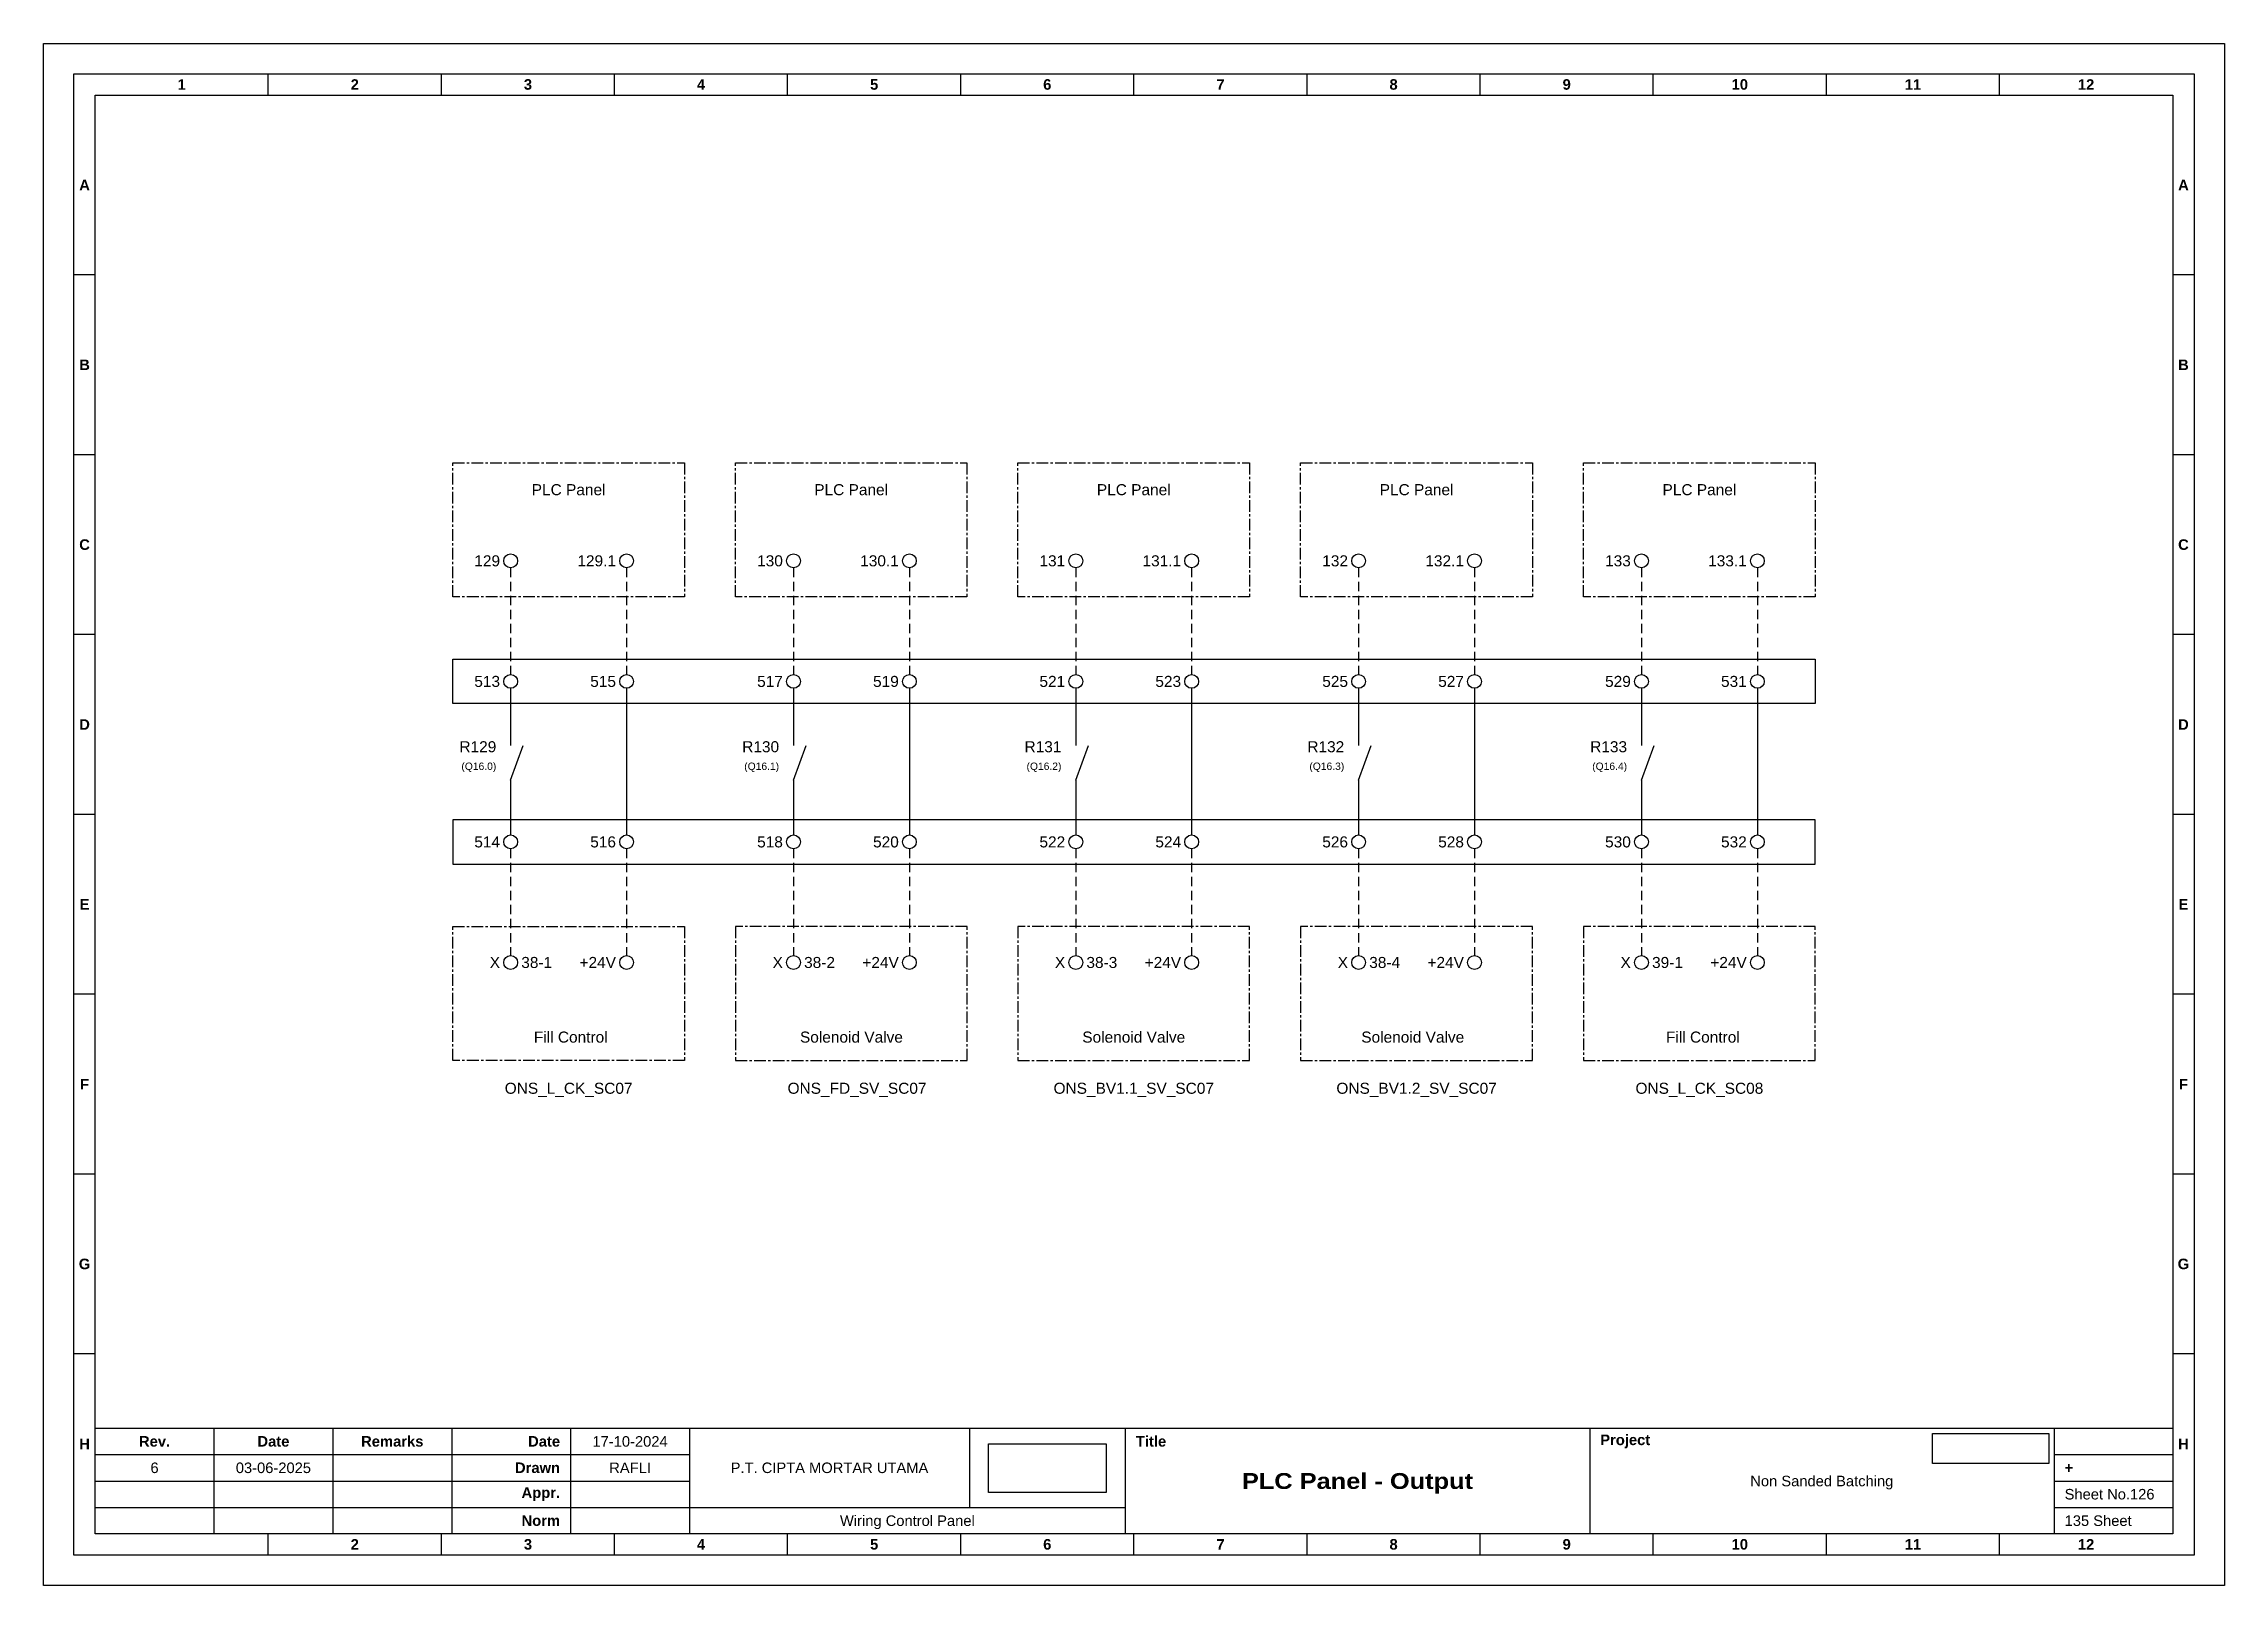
# Model space of a CAD drawing. Header units: millimetres. Extents: x 7759 to 13246, y 5489 to 6217.
# Drawn here: x 7758.7 to 8054.8, y 5488.6 to 5697.9 of the extents above; entities that cross this region are included whole.
import ezdxf
from ezdxf.enums import TextEntityAlignment as Align

# ---------------------------------------------------------------- set-up
doc = ezdxf.new("R2010")
doc.units = ezdxf.units.MM
doc.linetypes.add('CENTER', pattern=[50.8, 31.75, -6.35, 6.35, -6.35])
doc.linetypes.add('HIDDEN', pattern=[9.525, 6.35, -3.175])
doc.styles.add('Bold', font='ariblk.ttf', dxfattribs={"height": 25.4})
doc.styles.get("Standard").update_dxf_attribs({"font": 'arial.ttf'})
picture_1 = doc.add_image_def('image1.png', size_in_pixel=(2048, 847))
picture_2 = doc.add_image_def('image2.png', size_in_pixel=(2092, 542))

msp = doc.modelspace()

# ---------------------------------------------------------------- texts
for s, p in [('PLC Panel', (7829.99, 5638.07)), ('PLC Panel', (7868.35, 5638.07)), ('PLC Panel', (7906.72, 5638.07)), ('PLC Panel', (7945.12, 5638.07)), ('PLC Panel', (7983.52, 5638.07)), ('ONS_L_CK_SC07', (7829.99, 5556.8)), ('ONS_FD_SV_SC07', (7869.15, 5556.8)), ('ONS_BV1.1_SV_SC07', (7906.72, 5556.8)), ('ONS_BV1.2_SV_SC07', (7945.12, 5556.8)), ('ONS_L_CK_SC08', (7983.52, 5556.8))]:
    msp.add_text(s, height=1.5).set_placement(p, align=Align.TOP_CENTER)
for s, height, p in [('129', 1.5, (7820.68, 5627.66)), ('129.1', 1.5, (7836.42, 5627.66)), ('130', 1.5, (7859.08, 5627.66)), ('130.1', 1.5, (7874.82, 5627.66)), ('131', 1.5, (7897.41, 5627.66)), ('131.1', 1.5, (7913.15, 5627.66)), ('132', 1.5, (7935.81, 5627.66)), ('132.1', 1.5, (7951.55, 5627.66)), ('133', 1.5, (7974.21, 5627.66)), ('133.1', 1.5, (7989.95, 5627.66)), ('513', 1.5, (7820.68, 5611.29)), ('515', 1.5, (7836.42, 5611.29)), ('517', 1.5, (7859.08, 5611.29)), ('519', 1.5, (7874.82, 5611.29)), ('521', 1.5, (7897.41, 5611.29)), ('523', 1.5, (7913.15, 5611.29)), ('525', 1.5, (7935.81, 5611.29)), ('527', 1.5, (7951.55, 5611.29)), ('529', 1.5, (7974.21, 5611.29)), ('531', 1.5, (7989.95, 5611.29)), ('R129', 1.5, (7820.17, 5602.42)), ('R130', 1.5, (7858.57, 5602.42)), ('R131', 1.5, (7896.9, 5602.42)), ('R132', 1.5, (7935.3, 5602.42)), ('R133', 1.5, (7973.7, 5602.42)), ('(Q16.0)', 1, (7820.17, 5599.77)), ('(Q16.1)', 1, (7858.57, 5599.77)), ('(Q16.2)', 1, (7896.9, 5599.77)), ('(Q16.3)', 1, (7935.3, 5599.77)), ('(Q16.4)', 1, (7973.7, 5599.77)), ('514', 1.5, (7820.68, 5589.5)), ('516', 1.5, (7836.42, 5589.5)), ('518', 1.5, (7859.08, 5589.5)), ('520', 1.5, (7874.82, 5589.5)), ('522', 1.5, (7897.41, 5589.5)), ('524', 1.5, (7913.15, 5589.5)), ('526', 1.5, (7935.81, 5589.5)), ('528', 1.5, (7951.55, 5589.5)), ('530', 1.5, (7974.21, 5589.5)), ('532', 1.5, (7989.95, 5589.5)), ('X', 1.5, (7820.68, 5573.13)), ('+24V', 1.5, (7836.42, 5573.13)), ('X', 1.5, (7859.08, 5573.13)), ('+24V', 1.5, (7874.82, 5573.13)), ('X', 1.5, (7897.41, 5573.13)), ('+24V', 1.5, (7913.15, 5573.13)), ('X', 1.5, (7935.81, 5573.13)), ('+24V', 1.5, (7951.55, 5573.13)), ('X', 1.5, (7974.21, 5573.13)), ('+24V', 1.5, (7989.95, 5573.13))]:
    msp.add_text(s, height=height).set_placement(p, align=Align.MIDDLE_RIGHT)
for s, p in [('38-1', (7823.56, 5573.13)), ('38-2', (7861.96, 5573.13)), ('38-3', (7900.29, 5573.13)), ('38-4', (7938.69, 5573.13)), ('39-1', (7977.09, 5573.13))]:
    msp.add_text(s, height=1.5).set_placement(p, align=Align.MIDDLE_LEFT)
for s, p in [('Fill Control', (7830.28, 5561.8)), ('Solenoid Valve', (7868.39, 5561.8)), ('Solenoid Valve', (7906.72, 5561.8)), ('Solenoid Valve', (7944.6, 5561.8)), ('Fill Control', (7983.99, 5561.8))]:
    msp.add_text(s, height=1.5).set_placement(p, align=Align.BOTTOM_CENTER)

# ---------------------------------------------------------------- blocks, each defined once
blk = doc.blocks.new('KOP MU PROJECT')
at = {"color": 6, "ltscale": 50}
for p, q in [((27.74, 184.05), (27.74, 186.66)), ((49.13, 184.05), (49.13, 186.66)), ((70.51, 184.05), (70.51, 186.66)), ((91.89, 184.05), (91.89, 186.66)), ((113.27, 184.05), (113.27, 186.66)), ((134.66, 184.05), (134.66, 186.66)), ((156.04, 184.05), (156.04, 186.66)), ((177.42, 184.05), (177.42, 186.66)), ((198.8, 184.05), (198.8, 186.66)), ((220.19, 184.05), (220.19, 186.66)), ((241.57, 184.05), (241.57, 186.66)), ((6.36, 161.84), (3.75, 161.84)), ((265.59, 161.84), (262.98, 161.84)), ((6.36, 139.63), (3.75, 139.63)), ((265.59, 139.63), (262.98, 139.63)), ((6.36, 117.42), (3.75, 117.42)), ((265.59, 117.42), (262.98, 117.42)), ((6.36, 95.22), (3.75, 95.22)), ((265.59, 95.22), (262.98, 95.22)), ((6.36, 73.01), (3.75, 73.01)), ((265.59, 73.01), (262.98, 73.01)), ((6.36, 50.8), (3.75, 50.8)), ((265.59, 50.8), (262.98, 50.8)), ((6.36, 28.59), (3.75, 28.59)), ((265.59, 28.59), (262.98, 28.59)), ((27.74, 3.75), (27.74, 6.36)), ((49.13, 3.75), (49.13, 6.36)), ((70.51, 3.75), (70.51, 6.36)), ((91.89, 3.75), (91.89, 6.36)), ((113.27, 3.75), (113.27, 6.36)), ((134.66, 3.75), (134.66, 6.36)), ((156.04, 3.75), (156.04, 6.36)), ((177.42, 3.75), (177.42, 6.36)), ((198.8, 3.75), (198.8, 6.36)), ((220.19, 3.75), (220.19, 6.36)), ((241.57, 3.75), (241.57, 6.36))]:
    blk.add_line(p, q, dxfattribs=at)
at = {"ltscale": 50}
for p, q in [((6.36, 19.41), (262.98, 19.41)), ((21.04, 19.41), (21.04, 6.36)), ((35.72, 19.41), (35.72, 6.36)), ((50.41, 19.41), (50.41, 6.36)), ((65.09, 19.41), (65.09, 6.36)), ((79.77, 19.41), (79.77, 6.36)), ((114.35, 19.41), (114.35, 9.62)), ((133.6, 19.41), (133.6, 6.36)), ((190.95, 19.41), (190.95, 6.36)), ((248.3, 19.41), (248.3, 6.36)), ((6.36, 16.15), (79.77, 16.15)), ((248.3, 16.15), (262.98, 16.15)), ((6.36, 12.89), (79.77, 12.89)), ((248.3, 12.89), (262.98, 12.89)), ((6.36, 9.62), (133.6, 9.62)), ((248.3, 9.62), (262.98, 9.62))]:
    blk.add_line(p, q, dxfattribs=at)
at = {"color": 1, "ltscale": 50}
blk.add_lwpolyline([(269.34, 0), (0, 0), (0, 190.41), (269.34, 190.41)], close=True, dxfattribs=at)
at = {"color": 6, "ltscale": 50}
for points in [[(265.59, 3.75), (3.75, 3.75), (3.75, 186.66), (265.59, 186.66)], [(262.98, 6.36), (6.36, 6.36), (6.36, 184.05), (262.98, 184.05)]]:
    blk.add_lwpolyline(points, close=True, dxfattribs=at)
at = {"ltscale": 50, "char_height": 1.305, "attachment_point": 4}
for s, width, heights, insert in [('\\pxqc;{\\fArial|b1|i0|c0|p34;1}', 21.3825, [2.51], (6.36, 185.36)), ('\\pxqc;{\\fArial|b1|i0|c0|p34;2}', 21.3825, [2.51], (27.74, 185.36)), ('\\pxqc;{\\fArial|b1|i0|c0|p34;3}', 21.3825, [2.51], (49.13, 185.36)), ('\\pxqc;{\\fArial|b1|i0|c0|p34;4}', 21.3825, [2.51], (70.51, 185.36)), ('\\pxqc;{\\fArial|b1|i0|c0|p34;5}', 21.3825, [2.51], (91.89, 185.36)), ('\\pxqc;{\\fArial|b1|i0|c0|p34;6}', 21.3825, [2.51], (113.27, 185.36)), ('\\pxqc;{\\fArial|b1|i0|c0|p34;7}', 21.3825, [2.51], (134.66, 185.36)), ('\\pxqc;{\\fArial|b1|i0|c0|p34;8}', 21.3825, [2.51], (156.04, 185.36)), ('\\pxqc;{\\fArial|b1|i0|c0|p34;9}', 21.3825, [2.51], (177.42, 185.36)), ('\\pxqc;{\\fArial|b1|i0|c0|p34;10}', 21.3825, [2.51], (198.8, 185.36)), ('\\pxqc;{\\fArial|b1|i0|c0|p34;11}', 21.3825, [2.51], (220.19, 185.36)), ('\\pxqc;{\\fArial|b1|i0|c0|p34;12}', 21.3825, [2.51], (241.57, 185.36)), ('\\pxqc;{\\fArial|b1|i0|c0|p34;A}', 2.61, [2.51], (3.75, 172.95)), ('\\pxqc;{\\fArial|b1|i0|c0|p34;A}', 2.61, [2.51], (262.98, 172.95)), ('\\pxqc;{\\fArial|b1|i0|c0|p34;B}', 2.61, [2.51], (3.75, 150.74)), ('\\pxqc;{\\fArial|b1|i0|c0|p34;B}', 2.61, [2.51], (262.98, 150.74)), ('\\pxqc;{\\fArial|b1|i0|c0|p34;C}', 2.61, [2.51], (3.75, 128.53)), ('\\pxqc;{\\fArial|b1|i0|c0|p34;C}', 2.61, [2.51], (262.98, 128.53)), ('\\pxqc;{\\fArial|b1|i0|c0|p34;D}', 2.61, [2.51], (3.75, 106.32)), ('\\pxqc;{\\fArial|b1|i0|c0|p34;D}', 2.61, [2.51], (262.98, 106.32)), ('\\pxqc;{\\fArial|b1|i0|c0|p34;E}', 2.61, [2.51], (3.75, 84.11)), ('\\pxqc;{\\fArial|b1|i0|c0|p34;E}', 2.61, [2.51], (262.98, 84.11)), ('\\pxqc;{\\fArial|b1|i0|c0|p34;F}', 2.61, [2.51], (3.75, 61.9)), ('\\pxqc;{\\fArial|b1|i0|c0|p34;F}', 2.61, [2.51], (262.98, 61.9)), ('\\pxqc;{\\fArial|b1|i0|c0|p34;G}', 2.61, [2.51], (3.75, 39.69)), ('\\pxqc;{\\fArial|b1|i0|c0|p34;G}', 2.61, [2.51], (262.98, 39.69)), ('\\pxqc;{\\fArial|b1|i0|c0|p34;H}', 2.61, [2.51], (3.75, 17.47)), ('\\pxqc;{\\fArial|b1|i0|c0|p34;Rev.}', 14.6811, [2.88], (6.36, 17.78)), ('\\pxqc;{\\fArial|b1|i0|c0|p34;Date}', 14.6811, [2.88], (21.04, 17.78)), ('\\pxqc;{\\fArial|b1|i0|c0|p34;Remarks}', 14.6811, [2.88], (35.72, 17.78)), ('\\pxqr;{\\fArial|b1|i0|c0|p34;Date}', 13.3761, [2.88], (50.41, 17.78)), ('\\pxql;{\\fArial|b1|i0|c0|p34;Title}', 50.2419, [2.88], (134.9, 17.78)), ('\\pxql;{\\fArial|b1|i0|c0|p34;Project}', 50.2419, [2.88], (192.25, 17.78)), ('\\pxqc;{\\fArial|b1|i0|c0|p34;H}', 2.61, [2.51], (262.98, 17.47)), ('\\pxqr;{\\fArial|b1|i0|c0|p34;Drawn}', 13.3761, [2.88], (50.41, 14.52)), ('\\pxql;{\\fArial|b1|i0|c0|p34;+}', 14.6811, [2.88], (249.61, 14.52)), ('\\pxqr;{\\fArial|b1|i0|c0|p34;Appr.}', 13.3761, [2.88], (50.41, 11.26)), ('\\pxqr;{\\fArial|b1|i0|c0|p34;Norm}', 13.3761, [2.88], (50.41, 7.99)), ('\\pxqc;{\\fArial|b1|i0|c0|p34;2}', 21.3825, [2.51], (27.74, 5.06)), ('\\pxqc;{\\fArial|b1|i0|c0|p34;3}', 21.3825, [2.51], (49.13, 5.06)), ('\\pxqc;{\\fArial|b1|i0|c0|p34;4}', 21.3825, [2.51], (70.51, 5.06)), ('\\pxqc;{\\fArial|b1|i0|c0|p34;5}', 21.3825, [2.51], (91.89, 5.06)), ('\\pxqc;{\\fArial|b1|i0|c0|p34;6}', 21.3825, [2.51], (113.27, 5.06)), ('\\pxqc;{\\fArial|b1|i0|c0|p34;7}', 21.3825, [2.51], (134.66, 5.06)), ('\\pxqc;{\\fArial|b1|i0|c0|p34;8}', 21.3825, [2.51], (156.04, 5.06)), ('\\pxqc;{\\fArial|b1|i0|c0|p34;9}', 21.3825, [2.51], (177.42, 5.06)), ('\\pxqc;{\\fArial|b1|i0|c0|p34;10}', 21.3825, [2.51], (198.8, 5.06)), ('\\pxqc;{\\fArial|b1|i0|c0|p34;11}', 21.3825, [2.51], (220.19, 5.06)), ('\\pxqc;{\\fArial|b1|i0|c0|p34;12}', 21.3825, [2.51], (241.57, 5.06))]:
    blk.add_mtext_dynamic_manual_height_columns(s, width=width, gutter_width=0.0326, heights=heights, dxfattribs=dict(at, insert=insert))
at = {"ltscale": 50}
for tag, p in [('DATECREATED', (72.43, 17.78)), ('REV', (13.7, 14.52)), ('REVDATE', (28.38, 14.52)), ('REMARKS', (43.06, 14.52)), ('DRAWN', (72.43, 14.52)), ('COMPANY', (97.06, 14.52)), ('PROJECT', (219.62, 12.89)), ('APPR', (72.43, 11.26)), ('NORM', (72.43, 7.99)), ('DRAWINGCATEGORY', (106.68, 7.99)), ('DESCRIPTION', (162.27, 10.03))]:
    blk.add_attdef(tag, text='', height=1.3, dxfattribs=at).set_placement(p, align=Align.MIDDLE_CENTER)
at = {"ltscale": 50, "style": 'Bold'}
blk.add_attdef('TITLE', text='', height=1.96, dxfattribs=at).set_placement((162.27, 12.89), align=Align.MIDDLE_CENTER)
at = {"ltscale": 50}
for tag, p in [('SHEETNUMBER', (249.61, 11.26)), ('TOTALSHEET', (249.61, 7.99))]:
    blk.add_attdef(tag, text='', height=1.3, dxfattribs=at).set_placement(p, align=Align.MIDDLE_LEFT)
image = blk.add_image(picture_1, insert=(116.72, 11.48), size_in_units=(14.5, 6), dxfattribs=at)
image.dxf.flags = 15
image = blk.add_image(picture_2, insert=(233.29, 15.04), size_in_units=(14.36, 3.72), dxfattribs=at)
image.dxf.flags = 15

# ---------------------------------------------------------------- linework, layer by layer
at = {"linetype": 'HIDDEN', "ltscale": 0.2}
for p, q in [((7822.12, 5626.72), (7822.12, 5612.22)), ((7837.86, 5626.72), (7837.86, 5612.22)), ((7860.52, 5626.72), (7860.52, 5612.22)), ((7876.26, 5626.72), (7876.26, 5612.22)), ((7898.85, 5626.72), (7898.85, 5612.22)), ((7914.58, 5626.72), (7914.58, 5612.22)), ((7937.25, 5626.72), (7937.25, 5612.22)), ((7952.98, 5626.72), (7952.98, 5612.22)), ((7975.65, 5626.72), (7975.65, 5612.22)), ((7991.39, 5626.72), (7991.39, 5612.22)), ((7822.12, 5588.56), (7822.12, 5574.06)), ((7837.86, 5588.56), (7837.86, 5574.06)), ((7860.52, 5588.56), (7860.52, 5574.06)), ((7876.26, 5588.56), (7876.26, 5574.06)), ((7898.85, 5588.56), (7898.85, 5574.06)), ((7914.58, 5588.56), (7914.58, 5574.06)), ((7937.25, 5588.56), (7937.25, 5574.06)), ((7952.98, 5588.56), (7952.98, 5574.06)), ((7975.65, 5588.56), (7975.65, 5574.06)), ((7991.39, 5588.56), (7991.39, 5574.06))]:
    msp.add_line(p, q, dxfattribs=at)
at = {"ltscale": 0.2}
for p, q in [((7822.12, 5610.35), (7822.12, 5602.59)), ((7837.86, 5610.35), (7837.86, 5590.43)), ((7860.52, 5610.35), (7860.52, 5602.59)), ((7876.26, 5610.35), (7876.26, 5590.43)), ((7898.85, 5610.35), (7898.85, 5602.59)), ((7914.58, 5610.35), (7914.58, 5590.43)), ((7937.25, 5610.35), (7937.25, 5602.59)), ((7952.98, 5610.35), (7952.98, 5590.43)), ((7975.65, 5610.35), (7975.65, 5602.59)), ((7991.39, 5610.35), (7991.39, 5590.43)), ((7822.12, 5597.89), (7823.83, 5602.59)), ((7860.52, 5597.89), (7862.23, 5602.59)), ((7898.85, 5597.89), (7900.56, 5602.59)), ((7937.25, 5597.89), (7938.96, 5602.59)), ((7975.65, 5597.89), (7977.36, 5602.59)), ((7822.12, 5597.89), (7822.12, 5590.43)), ((7860.52, 5597.89), (7860.52, 5590.43)), ((7898.85, 5597.89), (7898.85, 5590.43)), ((7937.25, 5597.89), (7937.25, 5590.43)), ((7975.65, 5597.89), (7975.65, 5590.43))]:
    msp.add_line(p, q, dxfattribs=at)
at = {"linetype": 'CENTER', "ltscale": 0.05}
for points in [[(7814.25, 5640.98), (7845.72, 5640.98), (7845.72, 5622.76), (7814.25, 5622.76)], [(7852.65, 5640.98), (7884.05, 5640.98), (7884.05, 5622.76), (7852.65, 5622.76)], [(7890.98, 5640.98), (7922.45, 5640.98), (7922.45, 5622.76), (7890.98, 5622.76)], [(7929.38, 5640.98), (7960.85, 5640.98), (7960.85, 5622.76), (7929.38, 5622.76)], [(7967.78, 5640.98), (7999.25, 5640.98), (7999.25, 5622.76), (7967.78, 5622.76)], [(7814.25, 5578.03), (7845.72, 5578.03), (7845.72, 5559.8), (7814.25, 5559.8)], [(7852.65, 5559.8), (7884.12, 5559.8), (7884.12, 5578.03), (7852.65, 5578.03)], [(7890.98, 5559.8), (7922.45, 5559.8), (7922.45, 5578.03), (7890.98, 5578.03)], [(7929.38, 5559.8), (7960.85, 5559.8), (7960.85, 5578.03), (7929.38, 5578.03)], [(7967.78, 5559.8), (7999.25, 5559.8), (7999.25, 5578.03), (7967.78, 5578.03)]]:
    msp.add_lwpolyline(points, close=True, dxfattribs=at)
at = {"ltscale": 0.05}
for points in [[(7814.25, 5614.29), (7999.25, 5614.29), (7999.25, 5608.28), (7814.25, 5608.28)], [(7814.25, 5586.49), (7999.25, 5586.49), (7999.25, 5592.5), (7814.25, 5592.5)]]:
    msp.add_lwpolyline(points, close=True, dxfattribs=at)
for centre in [(7822.12, 5627.66), (7837.86, 5627.66), (7860.52, 5627.66), (7876.26, 5627.66), (7898.85, 5627.66), (7914.58, 5627.66), (7937.25, 5627.66), (7952.98, 5627.66), (7975.65, 5627.66), (7991.39, 5627.66), (7822.12, 5611.29), (7837.86, 5611.29), (7860.52, 5611.29), (7876.26, 5611.29), (7898.85, 5611.29), (7914.58, 5611.29), (7937.25, 5611.29), (7952.98, 5611.29), (7975.65, 5611.29), (7991.39, 5611.29), (7822.12, 5589.5), (7837.86, 5589.5), (7860.52, 5589.5), (7876.26, 5589.5), (7898.85, 5589.5), (7914.58, 5589.5), (7937.25, 5589.5), (7952.98, 5589.5), (7975.65, 5589.5), (7991.39, 5589.5), (7822.12, 5573.13), (7837.86, 5573.13), (7860.52, 5573.13), (7876.26, 5573.13), (7898.85, 5573.13), (7914.58, 5573.13), (7937.25, 5573.13), (7952.98, 5573.13), (7975.65, 5573.13), (7991.39, 5573.13)]:
    msp.add_circle(centre, 0.938)

# ---------------------------------------------------------------- block references
at = {"xscale": 1.099296583304004, "yscale": 1.099296583304004, "zscale": 1.099296583304004}
msp.add_blockref('KOP MU PROJECT', (7758.71, 5488.56), dxfattribs=at).add_auto_attribs({'TITLE': 'PLC Panel - Output', 'PROJECT': 'Non Sanded Batching', 'COMPANY': 'P.T. CIPTA MORTAR UTAMA', 'DRAWINGCATEGORY': 'Wiring Control Panel', 'DRAWN': 'RAFLI', 'DATECREATED': '17-10-2024', 'REVDATE': '03-06-2025', 'REV': '6', 'SHEETNUMBER': 'Sheet No.126', 'TOTALSHEET': '135 Sheet'})

msp.set_redraw_order([(e.dxf.handle, doc.entitydb.next_handle()) for e in msp.query("TEXT MTEXT ATTDEF DIMENSION ARC_DIMENSION")])  # texts and dimensions are drawn at this point

doc.saveas('drawing.dxf')
